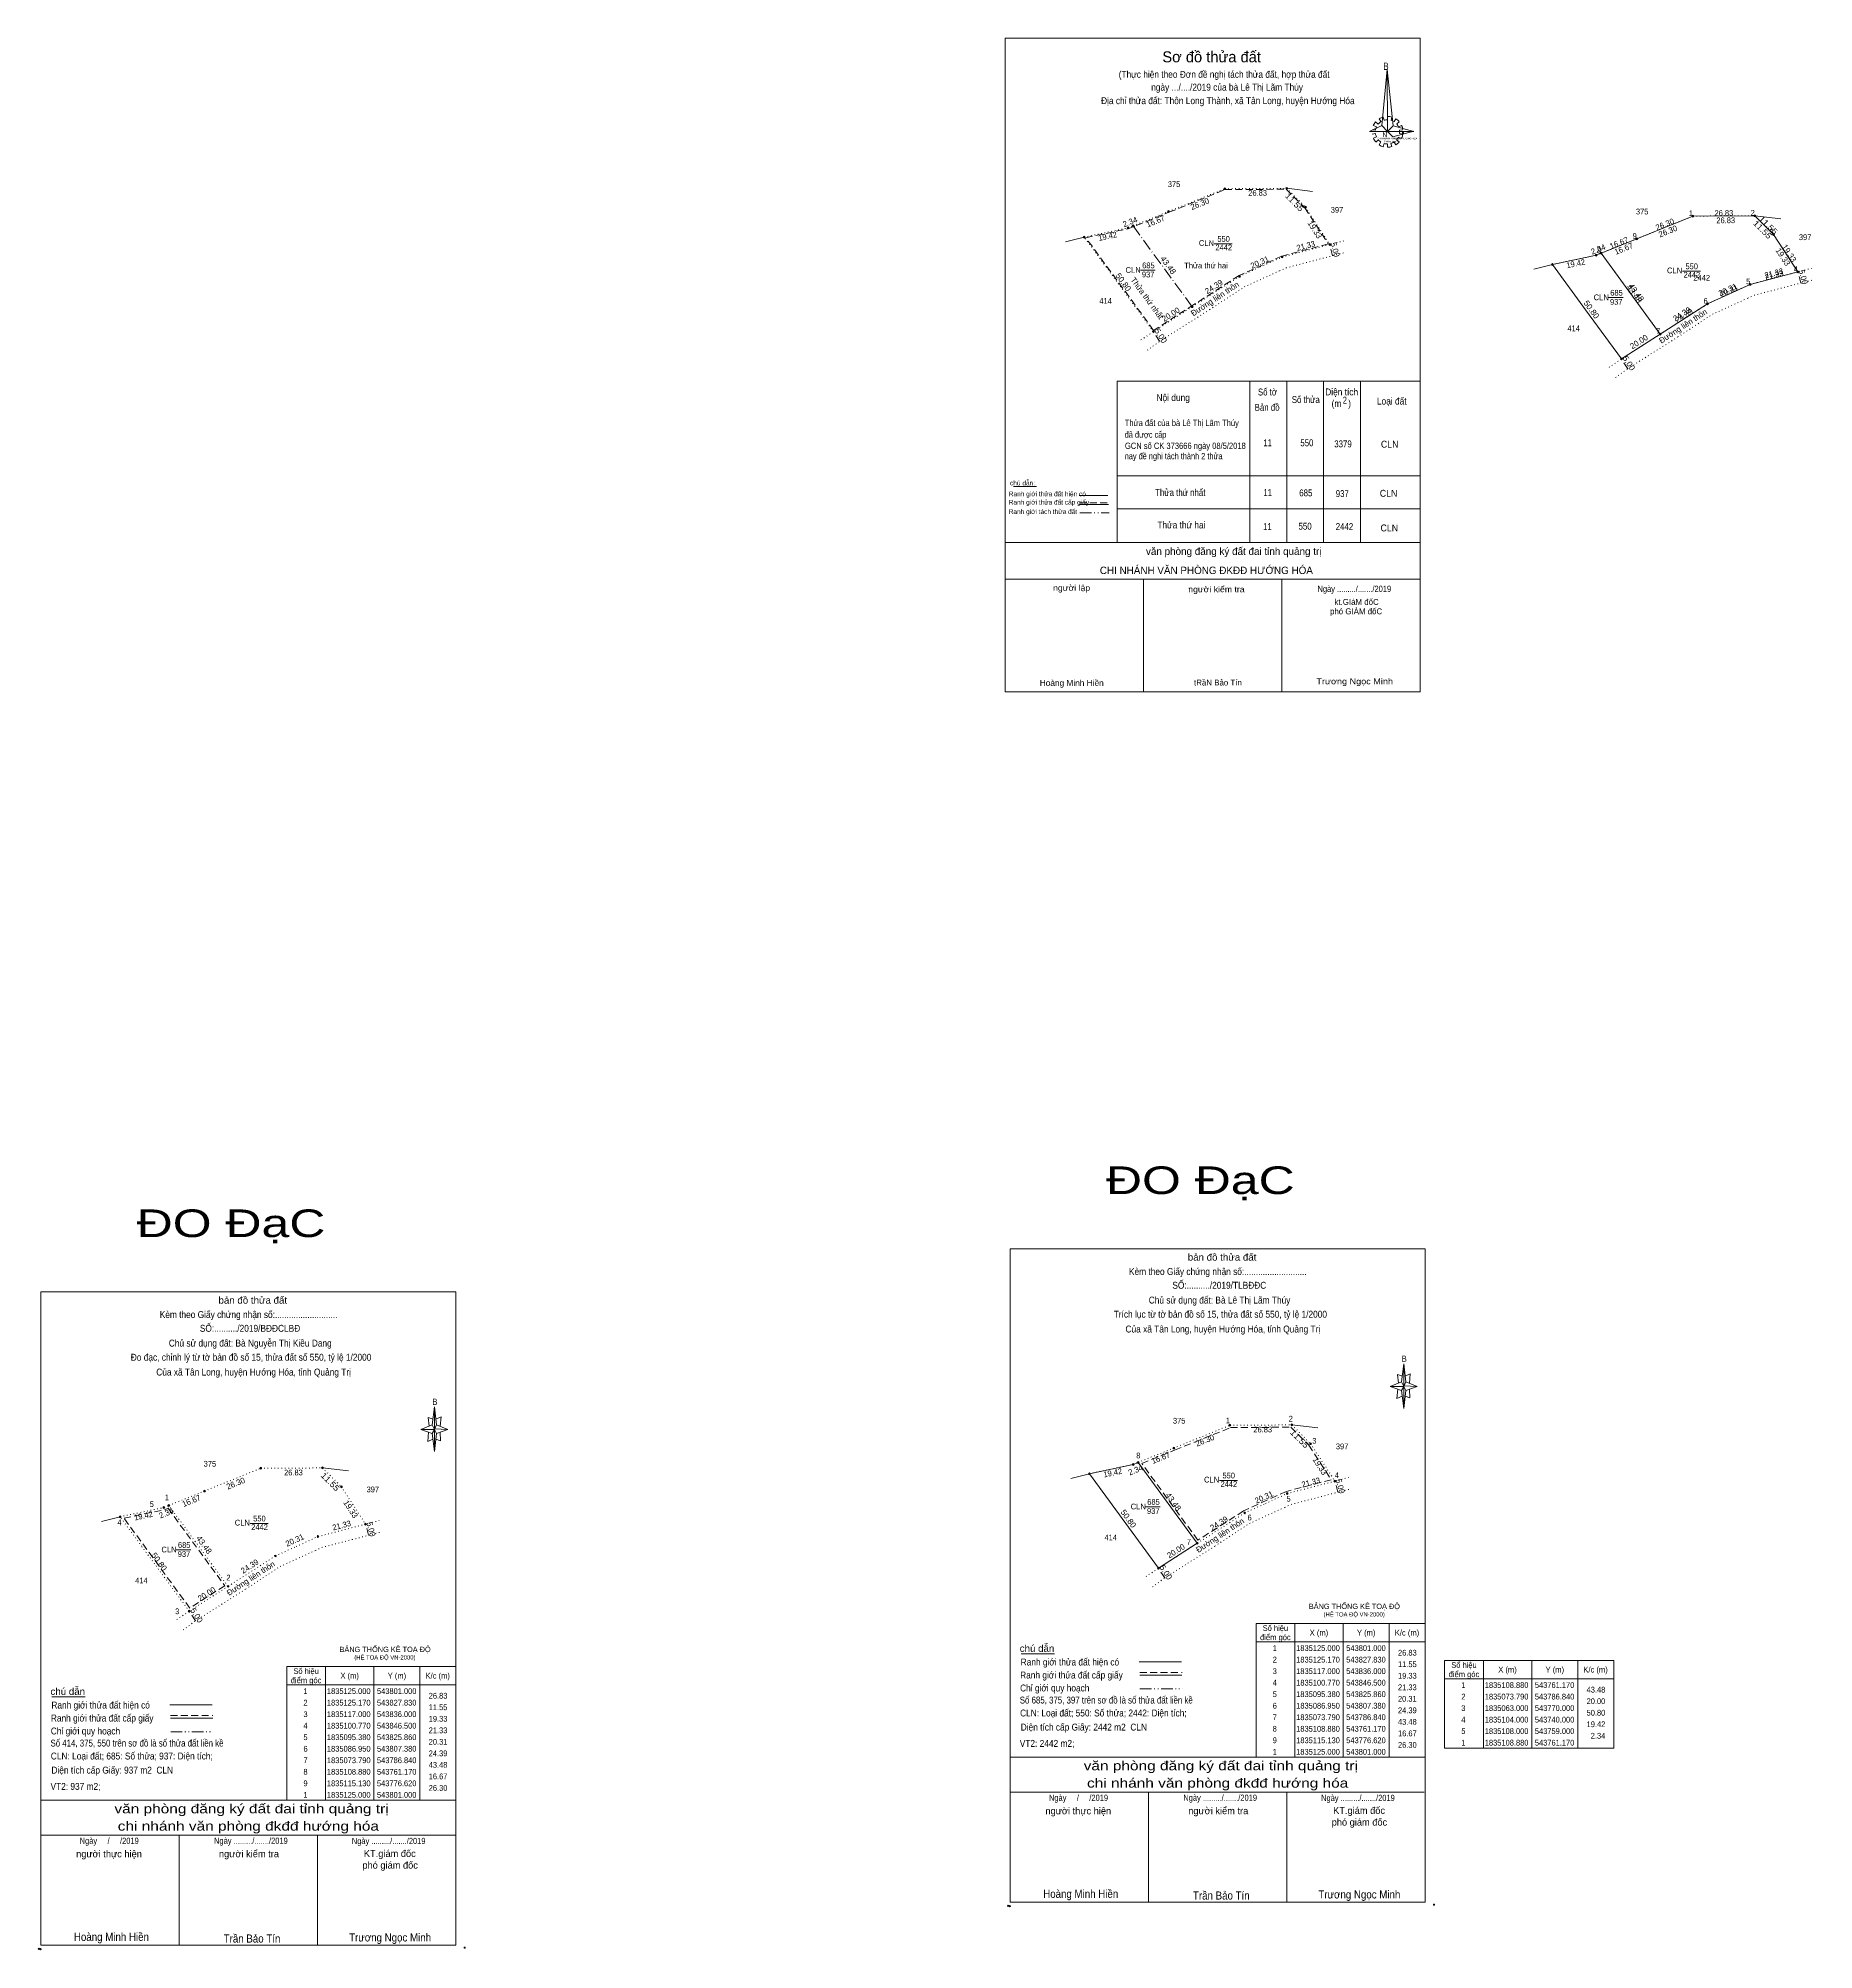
# Model space of a CAD drawing. Header units: metres. Extents: x 543083 to 543853, y 1834373 to 1835202.
import ezdxf
from ezdxf.enums import TextEntityAlignment as Align

# ---------------------------------------------------------------- set-up
doc = ezdxf.new("R2010")
doc.units = ezdxf.units.M
doc.header["$PDMODE"] = 32
doc.header["$PDSIZE"] = 0.5
for name, pattern in [('DASH_DOUBLE_DOT', [9.2, 5, -1.2, 0.3, -1.2, 0.3, -1.2]), ('DOT_DASHED', [7.7, 5, -1.2, 0.3, -1.2]), ('DOTTED', [1.5, 0.3, -1.2]), ('MEDIUM_DASHED', [4.5, 3, -1.5])]:
    doc.linetypes.add(name, pattern=pattern)
for name, color, linetype, lineweight in [('1', 7, 'Continuous', 13), ('10', 7, 'Continuous', 13), ('17', 7, 'Continuous', 13), ('5', 7, 'Continuous', 13), ('6', 7, 'Continuous', 13), ('63', 7, 'Continuous', 13)]:
    doc.layers.add(name, color=color, linetype=linetype, lineweight=lineweight)
doc.layers.add('7', color=7, linetype='Continuous')

msp = doc.modelspace()

# ---------------------------------------------------------------- hatches: boundary and pattern name
at = {"layer": '10'}
for points in [[(543598.34, 1835136.88, 1), (543597.54, 1835136.88, 1)], [(543625.17, 1835137.05, 1), (543624.37, 1835137.05, 1)], [(543573.96, 1835127.01, 1), (543573.16, 1835127.01, 1)], [(543633.34, 1835128.88, 1), (543632.54, 1835128.88, 1)], [(543801.4, 1835125, 1), (543800.6, 1835125, 1)], [(543828.23, 1835125.17, 1), (543827.43, 1835125.17, 1)], [(543556.34, 1835119.88, 1), (543555.54, 1835119.88, 1)], [(543558.51, 1835120.76, 1), (543557.71, 1835120.76, 1)], [(543836.4, 1835117, 1), (543835.6, 1835117, 1)], [(543537.34, 1835115.88, 1), (543536.54, 1835115.88, 1)], [(543643.84, 1835112.65, 1), (543643.04, 1835112.65, 1)], [(543759.4, 1835108, 1), (543758.6, 1835108, 1)], [(543761.57, 1835108.88, 1), (543760.77, 1835108.88, 1)], [(543777.02, 1835115.13, 1), (543776.22, 1835115.13, 1)], [(543623.2, 1835107.26, 1), (543622.4, 1835107.26, 1)], [(543740.4, 1835104, 1), (543739.6, 1835104, 1)], [(543846.9, 1835100.77, 1), (543846.1, 1835100.77, 1)], [(543604.72, 1835098.83, 1), (543603.92, 1835098.83, 1)], [(543826.26, 1835095.38, 1), (543825.46, 1835095.38, 1)], [(543584.18, 1835085.67, 1), (543583.38, 1835085.67, 1)], [(543807.78, 1835086.95, 1), (543806.98, 1835086.95, 1)], [(543567.34, 1835074.88, 1), (543566.54, 1835074.88, 1)], [(543787.24, 1835073.79, 1), (543786.44, 1835073.79, 1)], [(543770.4, 1835063, 1), (543769.6, 1835063, 1)], [(543600.56, 1834600.29, 1), (543599.76, 1834600.29, 1)], [(543627.39, 1834600.46, 1), (543626.59, 1834600.46, 1)], [(543576.18, 1834590.42, 1), (543575.38, 1834590.42, 1)], [(543635.56, 1834592.29, 1), (543634.76, 1834592.29, 1)], [(543180.1, 1834581.62, 1), (543179.3, 1834581.62, 1)], [(543206.93, 1834581.79, 1), (543206.13, 1834581.79, 1)], [(543539.56, 1834579.29, 1), (543538.76, 1834579.29, 1)], [(543558.56, 1834583.29, 1), (543557.76, 1834583.29, 1)], [(543560.73, 1834584.17, 1), (543559.93, 1834584.17, 1)], [(543155.72, 1834571.75, 1), (543154.92, 1834571.75, 1)], [(543215.1, 1834573.62, 1), (543214.3, 1834573.62, 1)], [(543625.42, 1834570.67, 1), (543624.62, 1834570.67, 1)], [(543646.06, 1834576.06, 1), (543645.26, 1834576.06, 1)], [(543119.1, 1834560.62, 1), (543118.3, 1834560.62, 1)], [(543138.1, 1834564.62, 1), (543137.3, 1834564.62, 1)], [(543140.27, 1834565.5, 1), (543139.47, 1834565.5, 1)], [(543606.94, 1834562.24, 1), (543606.14, 1834562.24, 1)], [(543225.6, 1834557.39, 1), (543224.8, 1834557.39, 1)], [(543204.96, 1834552, 1), (543204.16, 1834552, 1)], [(543586.4, 1834549.08, 1), (543585.6, 1834549.08, 1)], [(543186.48, 1834543.57, 1), (543185.68, 1834543.57, 1)], [(543569.56, 1834538.29, 1), (543568.76, 1834538.29, 1)], [(543165.94, 1834530.41, 1), (543165.14, 1834530.41, 1)], [(543149.1, 1834519.62, 1), (543148.3, 1834519.62, 1)]]:
    msp.add_hatch(color=256, dxfattribs=at).paths.add_polyline_path(points)

# ---------------------------------------------------------------- linework, layer by layer
at = {"layer": '1'}
for p, q in [((543665.63, 1835165.98), (543664.85, 1835167.16)), ((543666.64, 1835167.98), (543666.99, 1835166.57)), ((543668.47, 1835166.79), (543668.51, 1835168.25)), ((543670.39, 1835167.98), (543670.04, 1835166.52)), ((543671.35, 1835165.98), (543672.14, 1835167.16)), ((543661.8, 1835162.47), (543663.23, 1835162.24)), ((543663.23, 1835160.78), (543661.8, 1835160.56)), ((543663.67, 1835163.7), (543662.36, 1835164.24)), ((543662.36, 1835158.78), (543663.67, 1835159.42)), ((543663.32, 1835165.88), (543664.41, 1835164.93)), ((543667.77, 1835161.6), (543669.17, 1835161.6)), ((543673.58, 1835165.88), (543672.48, 1835164.97)), ((543674.62, 1835158.73), (543673.18, 1835159.28)), ((543673.27, 1835163.74), (543674.58, 1835164.38)), ((543675.19, 1835162.47), (543673.71, 1835162.24)), ((543673.71, 1835160.78), (543675.19, 1835160.56)), ((543664.54, 1835158.05), (543663.41, 1835157.14)), ((543664.85, 1835155.91), (543665.59, 1835157.19)), ((543667.07, 1835156.5), (543666.64, 1835155.09)), ((543668.47, 1835154.86), (543668.47, 1835156.28)), ((543669.91, 1835156.5), (543670.35, 1835155.14)), ((543672.14, 1835155.91), (543671.35, 1835157.14)), ((543672.4, 1835158.05), (543673.58, 1835157.19)), ((543796.41, 1835101.09), (543804.22, 1835101.09)), ((543764.37, 1835089.62), (543770.77, 1835089.62)), ((543551.3, 1835053.38), (543682.62, 1835053.38)), ((543551.3, 1835053.38), (543551.3, 1834983.29)), ((543608.78, 1835053.38), (543608.78, 1834983.29)), ((543624.78, 1835053.38), (543624.78, 1834983.29)), ((543640.78, 1835053.38), (543640.78, 1834983.29)), ((543656.78, 1835053.38), (543656.78, 1834983.29)), ((543551.3, 1835012.24), (543682.62, 1835012.24)), ((543551.3, 1834997.96), (543682.72, 1834997.96)), ((543502.62, 1834983.29), (543682.62, 1834983.29)), ((543502.62, 1834981.74), (543502.62, 1834918.57)), ((543551.3, 1834983.29), (543682.62, 1834983.29)), ((543502.62, 1834967.42), (543682.62, 1834967.42)), ((543562.62, 1834967.42), (543562.62, 1834918.57)), ((543622.62, 1834967.42), (543622.62, 1834918.57))]:
    msp.add_line(p, q, dxfattribs=at)
at = {"layer": '1', "linetype": 'DOTTED'}
for p, q in [((543776.62, 1835115.13), (543801, 1835125)), ((543801, 1835125), (543827.83, 1835125.17)), ((543759, 1835108), (543761.17, 1835108.88)), ((543761.17, 1835108.88), (543776.62, 1835115.13)), ((543786.84, 1835073.79), (543761.17, 1835108.88)), ((543749.48, 1835091.05), (543740, 1835104)), ((543816.37, 1835091.05), (543825.86, 1835095.38)), ((543827.55, 1835090.65), (543853.4, 1835097.4)), ((543754.42, 1835084.3), (543749.48, 1835091.05)), ((543770, 1835063), (543754.42, 1835084.3)), ((543807.38, 1835086.95), (543816.37, 1835091.05)), ((543809.46, 1835082.4), (543824.76, 1835089.38)), ((543824.76, 1835089.38), (543827.55, 1835090.65)), ((543794.45, 1835072.55), (543809.46, 1835082.4)), ((543794.45, 1835072.55), (543772.77, 1835058.83)), ((543764.6, 1835059.37), (543770, 1835063)), ((543767.41, 1835054.9), (543772.77, 1835058.83))]:
    msp.add_line(p, q, dxfattribs=at)
at = {"layer": '1', "linetype": 'MEDIUM_DASHED'}
for p, q in [((543847.76, 1835095.93), (543846.5, 1835100.77)), ((543772.7, 1835058.78), (543770, 1835063))]:
    msp.add_line(p, q, dxfattribs=at)
at = {"layer": '1'}
for points in [[(543502.62, 1834918.57), (543502.62, 1835202.16), (543682.62, 1835202.16), (543682.62, 1834918.57)], [(543502.62, 1834918.57), (543502.62, 1835202.16), (543682.62, 1835202.16), (543682.62, 1834918.57)], [(543668.38, 1835188.65), (543668.47, 1835161.65), (543666.11, 1835164.34)], [(543668.38, 1835188.65), (543668.47, 1835161.65), (543670.96, 1835164.15)], [(543660.62, 1835161.65), (543666.11, 1835164.34), (543668.47, 1835161.65)], [(543679.99, 1835161.74), (543668.47, 1835161.65), (543670.96, 1835164.15)], [(543679.9, 1835161.79), (543670.74, 1835159.33), (543668.47, 1835161.65)], [(543801, 1835125), (543827.83, 1835125.17), (543836, 1835117), (543846.5, 1835100.77), (543825.86, 1835095.38), (543807.38, 1835086.95), (543786.84, 1835073.79), (543761.17, 1835108.88), (543776.62, 1835115.13)]]:
    msp.add_lwpolyline(points, close=True, dxfattribs=at)
at = {"layer": '1', "linetype": 'DOTTED'}
for points in [[(543827.83, 1835125.17), (543836, 1835117), (543846.5, 1835100.77)], [(543740, 1835104), (543754.42, 1835107.04), (543759, 1835108)], [(543825.86, 1835095.38), (543846.5, 1835100.77), (543852.43, 1835102.32)], [(543807.38, 1835086.95), (543786.84, 1835073.79), (543770, 1835063)]]:
    msp.add_lwpolyline(points, dxfattribs=at)
at = {"layer": '1'}
for points in [[(543754.42, 1835107.04), (543759, 1835108), (543761.17, 1835108.88), (543786.84, 1835073.79), (543770, 1835063), (543754.42, 1835084.29)], [(543754.42, 1835084.29), (543740, 1835104), (543754.42, 1835107.04)]]:
    msp.add_lwpolyline(points, dxfattribs=at)
for centre, major_axis, start_param, end_param in [((543668.493, 1835161.555), (6.73, 0), 1.8495599, 2.1390092), ((543668.493, 1835161.555), (5.274, 0), 1.5698559, 1.8561107), ((543668.493, 1835161.555), (6.73, 0), 1.2792421, 1.5633222), ((543668.493, 1835161.555), (5.274, 0), 1.0027091, 1.2755622), ((543668.493, 1835161.555), (6.73, 0), 0.7105624, 0.9968723), ((543668.493, 1835161.555), (6.73, 0), 2.4395818, 2.7240025), ((543668.493, 1835161.555), (6.73, 0), 3.5698864, 3.8569187), ((543668.493, 1835161.555), (5.274, 0), 2.7236855, 3.0151582), ((543668.493, 1835161.555), (5.274, 0), 3.2822995, 3.5610505), ((543668.493, 1835161.555), (5.274, 0), 2.1337354, 2.4449626), ((543668.493, 1835161.555), (5.274, 0), 5.5613733, 5.8395144), ((543668.493, 1835161.555), (5.274, 0), 0.4267838, 0.7064646), ((543668.493, 1835161.555), (5.274, 0), 6.1355839, 6.4161846), ((543668.493, 1835161.555), (6.73, 0), 0.1390515, 0.4339332), ((543668.493, 1835161.555), (6.73, 0), 5.8523029, 6.1383965), ((543668.493, 1835161.555), (5.274, 0), 3.8607757, 4.1325826), ((543668.454, 1835161.515), (6.73, 0), 4.1470906, 4.4365931), ((543668.493, 1835161.555), (5.274, 0), 4.4385468, 4.71314), ((543668.493, 1835161.555), (6.73, 0), 4.7130101, 4.9976105), ((543668.493, 1835161.555), (5.274, 0), 4.9908713, 5.2893316), ((543668.493, 1835161.555), (6.73, 0), 5.2856142, 5.567987)]:
    msp.add_ellipse(centre, major_axis=major_axis, ratio=0.995001, start_param=start_param, end_param=end_param, dxfattribs=at)
for p in [(543675.19, 1835161.1), (543740, 1835104)]:
    msp.add_point(p, dxfattribs=at)
at = {"layer": '10', "linetype": 'DOTTED'}
for p, q in [((543573.56, 1835127.01), (543597.94, 1835136.88)), ((543597.94, 1835136.88), (543624.77, 1835137.05)), ((543558.11, 1835120.76), (543573.56, 1835127.01)), ((543536.94, 1835115.88), (543555.94, 1835119.88)), ((543555.94, 1835119.88), (543558.11, 1835120.76)), ((543546.42, 1835102.93), (543536.94, 1835115.88)), ((543624.49, 1835102.53), (543650.34, 1835109.28)), ((543566.94, 1835074.88), (543546.42, 1835102.93)), ((543604.32, 1835098.83), (543613.31, 1835102.93)), ((543606.4, 1835094.28), (543621.7, 1835101.26)), ((543613.31, 1835102.93), (543622.8, 1835107.26)), ((543621.7, 1835101.26), (543624.49, 1835102.53)), ((543591.39, 1835084.43), (543606.4, 1835094.28)), ((543591.39, 1835084.43), (543569.71, 1835070.71)), ((543561.54, 1835071.25), (543566.94, 1835074.88)), ((543564.35, 1835066.78), (543569.71, 1835070.71)), ((543575.78, 1834590.42), (543600.16, 1834600.29)), ((543600.16, 1834600.29), (543626.99, 1834600.46)), ((543560.33, 1834584.17), (543575.78, 1834590.42)), ((543155.32, 1834571.75), (543179.7, 1834581.62)), ((543179.7, 1834581.62), (543206.53, 1834581.79)), ((543539.16, 1834579.29), (543558.16, 1834583.29)), ((543548.64, 1834566.34), (543539.16, 1834579.29)), ((543558.16, 1834583.29), (543560.33, 1834584.17)), ((543586, 1834549.08), (543560.33, 1834584.17)), ((543139.87, 1834565.5), (543155.32, 1834571.75)), ((543615.53, 1834566.34), (543625.02, 1834570.67)), ((543626.71, 1834565.94), (543652.56, 1834572.69)), ((543118.7, 1834560.62), (543137.7, 1834564.62)), ((543137.7, 1834564.62), (543139.87, 1834565.5)), ((543165.54, 1834530.41), (543139.87, 1834565.5)), ((543569.16, 1834538.29), (543548.64, 1834566.34)), ((543606.54, 1834562.24), (543615.53, 1834566.34)), ((543608.62, 1834557.69), (543623.92, 1834564.67)), ((543623.92, 1834564.67), (543626.71, 1834565.94)), ((543128.18, 1834547.67), (543118.7, 1834560.62)), ((543206.25, 1834547.27), (543232.1, 1834554.02)), ((543593.61, 1834547.84), (543608.62, 1834557.69)), ((543148.7, 1834519.62), (543128.18, 1834547.67)), ((543186.08, 1834543.57), (543195.07, 1834547.67)), ((543188.16, 1834539.02), (543203.46, 1834546)), ((543195.07, 1834547.67), (543204.56, 1834552)), ((543203.46, 1834546), (543206.25, 1834547.27)), ((543593.61, 1834547.84), (543571.93, 1834534.12)), ((543173.15, 1834529.17), (543188.16, 1834539.02)), ((543563.76, 1834534.66), (543569.16, 1834538.29)), ((543173.15, 1834529.17), (543151.47, 1834515.45)), ((543566.57, 1834530.19), (543571.93, 1834534.12)), ((543143.3, 1834515.99), (543148.7, 1834519.62)), ((543146.11, 1834511.52), (543151.47, 1834515.45))]:
    msp.add_line(p, q, dxfattribs=at)
at = {"layer": '10'}
for p, q in [((543636.01, 1835135.72), (543624.77, 1835137.05)), ((543839.07, 1835123.84), (543827.83, 1835125.17)), ((543536.94, 1835115.88), (543528.86, 1835113.82)), ((543593.35, 1835112.97), (543601.16, 1835112.97)), ((543561.31, 1835101.5), (543567.71, 1835101.5)), ((543638.23, 1834599.13), (543626.99, 1834600.46)), ((543217.77, 1834580.46), (543206.53, 1834581.79)), ((543539.16, 1834579.29), (543531.08, 1834577.23)), ((543595.57, 1834576.38), (543603.38, 1834576.38)), ((543563.53, 1834564.91), (543569.93, 1834564.91)), ((543118.7, 1834560.62), (543110.62, 1834558.56)), ((543175.11, 1834557.71), (543182.92, 1834557.71)), ((543143.07, 1834546.24), (543149.47, 1834546.24))]:
    msp.add_line(p, q, dxfattribs=at)
at = {"layer": '10', "linetype": 'DOT_DASHED'}
msp.add_line((543583.78, 1835085.67), (543558.11, 1835120.76), dxfattribs=at)
at = {"layer": '10', "linetype": 'MEDIUM_DASHED'}
for p, q in [((543644.7, 1835107.81), (543643.44, 1835112.65)), ((543569.64, 1835070.66), (543566.94, 1835074.88)), ((543646.92, 1834571.22), (543645.66, 1834576.06)), ((543226.46, 1834552.55), (543225.2, 1834557.39)), ((543571.86, 1834534.07), (543569.16, 1834538.29)), ((543151.4, 1834515.4), (543148.7, 1834519.62))]:
    msp.add_line(p, q, dxfattribs=at)
for points in [[(543559.43, 1835120.86), (543573.71, 1835126.64), (543598.02, 1835136.48), (543624.61, 1835136.65), (543632.63, 1835128.63), (543642.8, 1835112.9), (543622.67, 1835107.64), (543604.13, 1835099.18), (543584.45, 1835086.58)], [(543584.45, 1835086.58), (543567.04, 1835075.42), (543537.63, 1835115.62), (543556.06, 1835119.5), (543559.43, 1835120.86)]]:
    msp.add_lwpolyline(points, dxfattribs=at)
at = {"layer": '10', "linetype": 'DOTTED'}
for points in [[(543624.77, 1835137.05), (543632.94, 1835128.88), (543643.44, 1835112.65)], [(543622.8, 1835107.26), (543643.44, 1835112.65), (543649.37, 1835114.2)], [(543604.32, 1835098.83), (543583.78, 1835085.67), (543566.94, 1835074.88)], [(543626.99, 1834600.46), (543635.16, 1834592.29), (543645.66, 1834576.06)], [(543206.53, 1834581.79), (543214.7, 1834573.62), (543225.2, 1834557.39)], [(543625.02, 1834570.67), (543645.66, 1834576.06), (543651.59, 1834577.61)], [(543606.54, 1834562.24), (543586, 1834549.08), (543569.16, 1834538.29)], [(543204.56, 1834552), (543225.2, 1834557.39), (543231.13, 1834558.94)], [(543186.08, 1834543.57), (543165.54, 1834530.41), (543148.7, 1834519.62)]]:
    msp.add_lwpolyline(points, dxfattribs=at)
at = {"layer": '10', "linetype": 'MEDIUM_DASHED'}
for points in [[(543626.58, 1834599.46), (543634.38, 1834591.66), (543644.07, 1834576.68), (543624.68, 1834571.62), (543606.06, 1834563.12), (543586.25, 1834550.43), (543561.9, 1834583.72), (543576.16, 1834589.49), (543600.36, 1834599.29)], [(543139.52, 1834564.28), (543164.1, 1834530.68), (543148.95, 1834520.97), (543120.42, 1834559.96), (543137.99, 1834563.66)]]:
    msp.add_lwpolyline(points, close=True, dxfattribs=at)
at = {"layer": '10'}
msp.add_lwpolyline([(543560.33, 1834584.17), (543586, 1834549.08), (543569.16, 1834538.29), (543539.16, 1834579.29), (543558.16, 1834583.29)], close=True, dxfattribs=at)
for centre in [(543597.94, 1835136.88), (543624.77, 1835137.05), (543573.56, 1835127.01), (543632.94, 1835128.88), (543801, 1835125), (543827.83, 1835125.17), (543555.94, 1835119.88), (543558.11, 1835120.76), (543836, 1835117), (543536.94, 1835115.88), (543643.44, 1835112.65), (543759, 1835108), (543761.17, 1835108.88), (543776.62, 1835115.13), (543622.8, 1835107.26), (543740, 1835104), (543846.5, 1835100.77), (543604.32, 1835098.83), (543825.86, 1835095.38), (543583.78, 1835085.67), (543807.38, 1835086.95), (543566.94, 1835074.88), (543786.84, 1835073.79), (543770, 1835063), (543600.16, 1834600.29), (543626.99, 1834600.46), (543575.78, 1834590.42), (543635.16, 1834592.29), (543179.7, 1834581.62), (543206.53, 1834581.79), (543539.16, 1834579.29), (543558.16, 1834583.29), (543560.33, 1834584.17), (543155.32, 1834571.75), (543214.7, 1834573.62), (543625.02, 1834570.67), (543645.66, 1834576.06), (543118.7, 1834560.62), (543137.7, 1834564.62), (543139.87, 1834565.5), (543606.54, 1834562.24), (543225.2, 1834557.39), (543204.56, 1834552), (543586, 1834549.08), (543186.08, 1834543.57), (543569.16, 1834538.29), (543165.54, 1834530.41), (543148.7, 1834519.62)]:
    msp.add_circle(centre, 0.4, dxfattribs=at)
for p in [(543536.94, 1835115.88), (543539.16, 1834579.29), (543118.7, 1834560.62)]:
    msp.add_point(p, dxfattribs=at)
at = {"layer": '17'}
for p, q in [((543506.33, 1835007.66), (543516.27, 1835007.66)), ((543509.59, 1834501.16), (543524.07, 1834501.16)), ((543089.13, 1834482.49), (543103.61, 1834482.49))]:
    msp.add_line(p, q, dxfattribs=at)
at = {"layer": '5'}
for p, q in [((543674.6, 1834619.18), (543675.6, 1834626.98)), ((543676.4, 1834619.18), (543681.4, 1834617.18)), ((543674.6, 1834615.38), (543669.6, 1834617.18)), ((543676.4, 1834615.38), (543675.6, 1834607.58)), ((543678.2, 1834612.18), (543676.2, 1834612.98)), ((543678, 1834615.98), (543678.2, 1834612.18)), ((543254.14, 1834600.51), (543255.14, 1834608.31)), ((543254.14, 1834596.71), (543249.14, 1834598.51)), ((543255.94, 1834596.71), (543255.14, 1834588.91)), ((543257.74, 1834593.51), (543255.74, 1834594.31)), ((543255.94, 1834600.51), (543260.94, 1834598.51)), ((543257.54, 1834597.31), (543257.74, 1834593.51)), ((543504.86, 1834456.3), (543684.86, 1834456.3)), ((543084.4, 1834437.63), (543264.4, 1834437.63)), ((543504.86, 1834441.1), (543684.46, 1834441.1)), ((543504.86, 1834441.1), (543684.46, 1834441.1)), ((543504.86, 1834441.1), (543684.46, 1834441.1)), ((543564.86, 1834393.3), (543564.86, 1834441.1)), ((543624.86, 1834393.3), (543624.86, 1834441.1)), ((543084.4, 1834422.43), (543264, 1834422.43)), ((543084.4, 1834422.43), (543264, 1834422.43)), ((543084.4, 1834422.43), (543264, 1834422.43)), ((543144.4, 1834374.63), (543144.4, 1834422.43)), ((543204.4, 1834374.63), (543204.4, 1834422.43))]:
    msp.add_line(p, q, dxfattribs=at)
for points in [[(543502.63, 1835202.18), (543682.63, 1835202.18), (543682.63, 1834918.58), (543502.63, 1834918.58)], [(543504.86, 1834676.9), (543684.86, 1834676.9), (543684.86, 1834393.3), (543504.86, 1834393.3)], [(543084.4, 1834658.23), (543264.4, 1834658.23), (543264.4, 1834374.63), (543084.4, 1834374.63)], [(543675.6, 1834617.18), (543669.6, 1834617.18), (543674.6, 1834619.18), (543676.4, 1834615.38), (543681.4, 1834617.18), (543675.6, 1834617.38)], [(543675.6, 1834626.98), (543676.4, 1834619.18), (543675.6, 1834617.18)], [(543675.6, 1834617.18), (543675.6, 1834607.58), (543674.6, 1834615.38)], [(543255.14, 1834608.31), (543255.94, 1834600.51), (543255.14, 1834598.51)], [(543255.14, 1834598.51), (543249.14, 1834598.51), (543254.14, 1834600.51), (543255.94, 1834596.71), (543260.94, 1834598.51), (543255.14, 1834598.71)], [(543255.14, 1834598.51), (543255.14, 1834588.91), (543254.14, 1834596.71)]]:
    msp.add_lwpolyline(points, close=True, dxfattribs=at)
for points in [[(543675.6, 1834617.18), (543674.6, 1834619.18), (543669.6, 1834617.18)], [(543675, 1834621.58), (543672.8, 1834622.38), (543673.2, 1834618.58)], [(543676.2, 1834621.58), (543678.4, 1834622.58), (543678, 1834618.58)], [(543673, 1834615.98), (543672.6, 1834611.98), (543674.8, 1834612.98)], [(543675.6, 1834617.18), (543676.4, 1834615.38), (543681.4, 1834617.18)], [(543254.54, 1834602.91), (543252.34, 1834603.71), (543252.74, 1834599.91)], [(543255.74, 1834602.91), (543257.94, 1834603.91), (543257.54, 1834599.91)], [(543255.14, 1834598.51), (543254.14, 1834600.51), (543249.14, 1834598.51)], [(543252.54, 1834597.31), (543252.14, 1834593.31), (543254.34, 1834594.31)], [(543255.14, 1834598.51), (543255.94, 1834596.71), (543260.94, 1834598.51)], [(543684.86, 1834393.3), (543504.86, 1834393.3), (543504.86, 1834441.1)], [(543264.4, 1834374.63), (543084.4, 1834374.63), (543084.4, 1834422.43)]]:
    msp.add_lwpolyline(points, dxfattribs=at)
for p in [(543503.92, 1834391.76), (543504.72, 1834391.62), (543083.46, 1834373.09), (543084.26, 1834372.95)]:
    msp.add_point(p, dxfattribs=at)
at = {"layer": '6'}
for p, q in [((543534.71, 1835003.82), (543547.25, 1835003.82)), ((543534.91, 1834999.8), (543547.43, 1834999.8)), ((543560.79, 1834497.68), (543579.07, 1834497.68)), ((543561.07, 1834491.82), (543579.35, 1834491.82)), ((543140.33, 1834479.01), (543158.61, 1834479.01)), ((543140.61, 1834473.15), (543158.89, 1834473.15))]:
    msp.add_line(p, q, dxfattribs=at)
at = {"layer": '6', "linetype": 'MEDIUM_DASHED'}
for p, q in [((543534.91, 1835000.64), (543547.53, 1835000.64)), ((543561.07, 1834493.06), (543579.47, 1834493.06)), ((543140.61, 1834474.39), (543159.01, 1834474.39))]:
    msp.add_line(p, q, dxfattribs=at)
at = {"layer": '6'}
for p in [(543688.66, 1834392.3), (543268.2, 1834373.63)]:
    msp.add_point(p, dxfattribs=at)
at = {"layer": '63'}
for p, q in [((543740, 1835104), (543731.92, 1835101.94)), ((543628.26, 1834514.3), (543628.26, 1834456.3)), ((543649.26, 1834514.3), (543649.26, 1834456.3)), ((543669.26, 1834514.3), (543669.26, 1834456.3)), ((543611.46, 1834506.3), (543684.86, 1834506.3)), ((543207.8, 1834495.63), (543207.8, 1834437.63)), ((543228.8, 1834495.63), (543228.8, 1834437.63)), ((543248.8, 1834495.63), (543248.8, 1834437.63)), ((543710.07, 1834498.25), (543710.07, 1834460.25)), ((543731.07, 1834498.25), (543731.07, 1834460.25)), ((543751.07, 1834498.25), (543751.07, 1834460.25)), ((543191, 1834487.63), (543264.4, 1834487.63)), ((543693.27, 1834490.25), (543766.67, 1834490.25))]:
    msp.add_line(p, q, dxfattribs=at)
at = {"layer": '63', "linetype": 'DASH_DOUBLE_DOT'}
for p, q in [((543535.09, 1834996.18), (543547.69, 1834996.18)), ((543561.13, 1834485.98), (543579.53, 1834485.98)), ((543140.67, 1834467.31), (543159.07, 1834467.31))]:
    msp.add_line(p, q, dxfattribs=at)
at = {"layer": '63'}
for points in [[(543611.46, 1834514.3), (543684.86, 1834514.3), (543684.86, 1834456.3), (543611.46, 1834456.3)], [(543191, 1834495.63), (543264.4, 1834495.63), (543264.4, 1834437.63), (543191, 1834437.63)], [(543693.27, 1834498.25), (543766.67, 1834498.25), (543766.67, 1834460.25), (543693.27, 1834460.25)]]:
    msp.add_lwpolyline(points, close=True, dxfattribs=at)

# ---------------------------------------------------------------- texts
at = {"layer": '1'}
msp.add_text('Sơ đồ thửa đất', height=4.76, dxfattribs=at).set_placement((543592.215, 1835191.72), align=Align.CENTER)
for s, height, width, p in [('B', 3.169, 0.8, (543666.71, 1835188.44)), ('CHI NHÁNH VPĐKĐĐ-HƯỚNG HÓA', 0.7498, 0.95, (543664.09, 1835158.3)), ('N', 1.981, 0.9, (543666.39, 1835159.3)), ('TỈNH quảng trị', 0.75, 1.05, (543666.51, 1835157)), ('BẢNG THỐNG KÊ TOẠ ĐỘ ', 2.3, 0.95, (543634.37, 1834520.56)), ('(HỆ TOẠ ĐỘ VN-2000)', 1.86, 0.9, (543640.77, 1834517.32)), ('BẢNG THỐNG KÊ TOẠ ĐỘ ', 2.3, 0.95, (543213.91, 1834501.89)), ('(HỆ TOẠ ĐỘ VN-2000)', 1.86, 0.9, (543220.31, 1834498.65))]:
    msp.add_text(s, height=height, dxfattribs=dict(at, width=width)).set_placement(p)
for s, width, p in [('CLN', 0.95, (543793.035, 1835100.17)), ('2442', 0.85, (543800.52, 1835098.27)), ('550', 0.85, (543800.465, 1835101.95)), ('685', 0.85, (543767.83, 1835090.48)), ('2442', 0.85, (543804.8, 1835096.98)), ('CLN', 0.95, (543761.225, 1835088.5)), ('937', 0.85, (543767.73, 1835086.53))]:
    msp.add_text(s, height=2.5, dxfattribs=dict(at, width=width)).set_placement(p, align=Align.CENTER)
for rotation, width, p in [(284.592, 0.95, (543847.671, 1835098.25)), (302.612, 1.05, (543772.179, 1835060.524))]:
    msp.add_text('5.00', height=2.5, rotation=rotation, dxfattribs=dict(at, width=width)).set_placement(p, align=Align.CENTER)
for s, height, p in [('văn phòng đăng ký đất đai tỉnh quảng trị', 3.2, (543639.85, 1834977.96)), ('CHI NHÁNH VĂN PHÒNG ĐKĐĐ HƯỚNG HÓA', 3.2, (543636.14, 1834969.68)), ('kt.GIáM đốC', 2.56, (543664.7, 1834956.3)), ('phó GIÁM đốC', 2.56, (543666.19, 1834952.21)), ('tRầN Bảo Tín', 2.56, (543605.31, 1834921.32))]:
    msp.add_text(s, height=height, dxfattribs=at).set_placement(p, align=Align.RIGHT)
for s, width, p in [('người lập', 1.1, (543539.52, 1834962.4)), ('người kiểm tra', 1.1, (543606.51, 1834961.78)), ('Hoàng Minh Hiền', 1.05, (543545.41, 1834921.15)), ('Trương Ngọc Minh', 1.15, (543670.87, 1834921.83))]:
    msp.add_text(s, height=2.56, dxfattribs=dict(at, width=width)).set_placement(p, align=Align.RIGHT)
at = {"layer": '10'}
for s, width, p in [('375', 0.85, (543575.91, 1835137.6)), ('397', 0.85, (543646.59, 1835126.46)), ('375', 0.85, (543778.97, 1835125.72)), ('397', 0.85, (543849.65, 1835114.58)), ('CLN', 0.95, (543589.975, 1835112.05)), ('2442', 0.85, (543597.46, 1835110.15)), ('550', 0.85, (543597.405, 1835113.83)), ('CLN', 0.95, (543558.165, 1835100.38)), ('937', 0.85, (543564.67, 1835098.41)), ('685', 0.85, (543564.77, 1835102.36)), ('Thửa thứ hai', 0.9, (543589.77, 1835102.32)), ('414', 0.85, (543546.205, 1835086.93)), ('414', 0.85, (543749.265, 1835075.05)), ('375', 0.85, (543578.13, 1834601.01)), ('397', 0.85, (543648.81, 1834589.87)), ('375', 0.85, (543157.67, 1834582.34)), ('CLN', 0.95, (543592.195, 1834575.46)), ('550', 0.85, (543599.625, 1834577.24)), ('397', 0.85, (543228.35, 1834571.2)), ('2442', 0.85, (543599.68, 1834573.56)), ('550', 0.85, (543179.165, 1834558.57)), ('CLN', 0.95, (543560.385, 1834563.79)), ('937', 0.85, (543566.89, 1834561.82)), ('685', 0.85, (543566.99, 1834565.77)), ('CLN', 0.95, (543171.735, 1834556.79)), ('2442', 0.85, (543179.22, 1834554.89)), ('414', 0.85, (543548.425, 1834550.34)), ('CLN', 0.95, (543139.925, 1834545.12)), ('937', 0.85, (543146.43, 1834543.15)), ('685', 0.85, (543146.53, 1834547.1)), ('414', 0.85, (543127.965, 1834531.67))]:
    msp.add_text(s, height=2.5, dxfattribs=dict(at, width=width)).set_placement(p, align=Align.CENTER)
for s, rotation, width, p in [('26.83', 0.363, 0.85, (543612.152, 1835133.803)), ('11.55', 315, 1.15, (543627.211, 1835130.119)), ('19.42', 11.889, 0.9, (543547.347, 1835115.052)), ('21.33', 14.636, 0.9, (543633.374, 1835110.903)), ('5.00', 284.592, 0.95, (543644.611, 1835110.13)), ('50.80', 306.193, 1.05, (543552.913, 1835095.613)), ('43.48', 306.187, 1.05, (543572.377, 1835102.968)), ('5.00', 302.612, 1.05, (543569.119, 1835072.404)), ('26.83', 0.363, 0.85, (543614.372, 1834597.213)), ('11.55', 315, 1.15, (543629.431, 1834593.529)), ('26.83', 0.363, 0.85, (543193.912, 1834578.543)), ('11.55', 315, 1.15, (543208.971, 1834574.859)), ('19.42', 11.889, 0.9, (543549.567, 1834578.462)), ('21.33', 14.636, 0.9, (543635.594, 1834574.313)), ('43.48', 306.187, 1.05, (543574.597, 1834566.378)), ('5.00', 284.592, 0.95, (543646.831, 1834573.54)), ('19.42', 11.889, 0.9, (543129.107, 1834559.792)), ('50.80', 306.193, 1.05, (543555.133, 1834559.023)), ('21.33', 14.636, 0.9, (543215.134, 1834555.643)), ('5.00', 284.592, 0.95, (543226.371, 1834554.87)), ('50.80', 306.193, 1.05, (543134.673, 1834540.353)), ('43.48', 306.187, 1.05, (543154.137, 1834547.708)), ('5.00', 302.612, 1.05, (543571.339, 1834535.814)), ('5.00', 302.612, 1.05, (543150.879, 1834517.144))]:
    msp.add_text(s, height=2.5, rotation=rotation, dxfattribs=dict(at, width=width)).set_placement(p, align=Align.CENTER)
for s, rotation, p in [('16.67', 22.025, (543568.371, 1835121.614)), ('26.30', 22.04, (543587.551, 1835129.161)), ('2.34', 22.074, (543557.285, 1835121.327)), ('19.33', 302.901, (543635.945, 1835118.479)), ('20.31', 24.521, (543613.571, 1835103.824)), ('Thửa thứ nhất', 306.187, (543563.193, 1835088.648)), ('Đường liên thôn', 33.274, (543594.329, 1835088.08)), ('24.39', 32.648, (543593.846, 1835093.301)), ('20.00', 32.649, (543575.181, 1835081.3)), ('Đường liên thôn', 33.274, (543797.389, 1835076.2)), ('26.30', 22.04, (543589.771, 1834592.571)), ('16.67', 22.025, (543570.591, 1834585.024)), ('19.33', 302.901, (543638.165, 1834581.889)), ('26.30', 22.04, (543169.311, 1834573.901)), ('2.34', 22.074, (543559.685, 1834579.707)), ('16.67', 22.025, (543150.131, 1834566.354)), ('20.31', 24.521, (543615.431, 1834567.954)), ('2.34', 22.074, (543139.225, 1834561.037)), ('19.33', 302.901, (543217.705, 1834563.219)), ('20.31', 24.521, (543194.971, 1834549.284)), ('Đường liên thôn', 33.274, (543596.549, 1834551.49)), ('24.39', 32.648, (543596.066, 1834556.711)), ('20.00', 32.649, (543577.401, 1834544.71)), ('Đường liên thôn', 33.274, (543176.089, 1834532.82)), ('24.39', 32.648, (543175.606, 1834538.041)), ('20.00', 32.649, (543156.941, 1834526.04))]:
    msp.add_text(s, height=2.5, rotation=rotation, dxfattribs=at).set_placement(p, align=Align.CENTER)
at = {"layer": '5'}
for s, height, width, p in [('ĐO ĐạC', 12, 1.35, (543587.295, 1834700.62)), ('ĐO ĐạC', 12, 1.35, (543166.835, 1834681.95)), ('Kèm theo Giấy chứng nhận số:...........................', 3, 0.9, (543594.9, 1834665.52)), ('bản đồ thửa đất', 3, 1.05, (543596.74, 1834671.74)), ('SỐ:........../2019/TLBĐĐC', 3, 0.9, (543595.54, 1834659.54)), ('bản đồ thửa đất', 3, 1.05, (543176.28, 1834653.07)), ('Chủ sử dụng đất: Bà Lê Thị Lãm Thúy', 3, 0.9, (543595.64, 1834653.12)), ('Kèm theo Giấy chứng nhận số:...........................', 3, 0.9, (543174.44, 1834646.85)), ('SỐ:........../2019/BĐĐCLBĐ', 3, 0.9, (543175.08, 1834640.87)), ('Trích lục từ tờ bản đồ số 15, thửa đất số 550, tỷ lệ 1/2000 ', 3, 0.9, (543596.5, 1834646.98)), ('Chủ sử dụng đất: Bà Nguyễn Thị Kiều Dang', 3, 0.9, (543175.185, 1834634.45)), ('Của xã Tân Long, huyện Hướng Hóa, tỉnh Quảng Trị', 3, 0.9, (543597.09, 1834640.56)), ('Đo đạc, chỉnh lý từ tờ bản đồ số 15, thửa đất số 550, tỷ lệ 1/2000 ', 3, 0.9, (543176.035, 1834628.31)), ('B', 2.755, 0.8, (543675.765, 1834627.78)), ('Của xã Tân Long, huyện Hướng Hóa, tỉnh Quảng Trị', 3, 0.9, (543176.63, 1834621.89)), ('B', 2.755, 0.8, (543255.305, 1834609.11)), ('văn phòng đăng ký đất đai tỉnh quảng trị', 4, 1.25, (543596.19, 1834450.58)), ('chi nhánh văn phòng đkđđ hướng hóa', 4, 1.25, (543594.815, 1834443.06)), ('Ngày     /     /2019', 2.7, 0.9, (543534.46, 1834437.32)), ('Ngày ........./......./2019', 2.7, 0.9, (543595.915, 1834437.34)), ('Ngày ........./......./2019', 2.7, 0.9, (543655.675, 1834437.24)), ('văn phòng đăng ký đất đai tỉnh quảng trị', 4, 1.25, (543175.73, 1834431.91)), ('chi nhánh văn phòng đkđđ hướng hóa', 4, 1.25, (543174.355, 1834424.39)), ('Ngày     /     /2019', 2.7, 0.9, (543114, 1834418.65)), ('Ngày ........./......./2019', 2.7, 0.9, (543175.455, 1834418.67)), ('Ngày ........./......./2019', 2.7, 0.9, (543235.215, 1834418.57)), ('Hoàng Minh Hiền', 3.5, 0.9, (543535.42, 1834395.22)), ('Trần Bảo Tín', 3.5, 0.9, (543596.41, 1834394.5)), ('Trương Ngọc Minh', 3.5, 0.9, (543656.3, 1834394.96)), ('Hoàng Minh Hiền', 3.5, 0.9, (543114.96, 1834376.55)), ('Trần Bảo Tín', 3.5, 0.9, (543175.95, 1834375.83)), ('Trương Ngọc Minh', 3.5, 0.9, (543235.84, 1834376.29))]:
    msp.add_text(s, height=height, dxfattribs=dict(at, width=width)).set_placement(p, align=Align.CENTER)
for s, p in [('người thực hiện', (543534.365, 1834431.48)), ('người kiểm tra', (543595.075, 1834431.52)), ('phó giám đốc', (543656.32, 1834426.58)), ('KT.giám đốc', (543656.175, 1834431.64)), ('người thực hiện', (543113.905, 1834412.81)), ('người kiểm tra', (543174.615, 1834412.85)), ('KT.giám đốc', (543235.715, 1834412.97)), ('phó giám đốc', (543235.86, 1834407.91))]:
    msp.add_text(s, height=3, dxfattribs=at).set_placement(p, align=Align.CENTER)
at = {"layer": '6'}
for s, height, width, p in [('Số tờ', 3, 0.85, (543612.28, 1835047.17)), ('Diện tích', 3, 0.9, (543641.5, 1835047.19)), ('Nội dung', 3, 0.9, (543568.3, 1835044.73)), ('Bản đồ', 3, 0.85, (543610.88, 1835040.51)), ('Số thửa', 3, 0.85, (543626.98, 1835043.87)), ('(m   )', 3, 0.9, (543644.24, 1835042.21)), ('2', 3, 0.8, (543649.12, 1835043.63)), ('Loại đất', 3, 0.9, (543663.92, 1835043.21)), ('Thửa đất của bà Lê Thị Lãm Thúy', 2.72, 0.9, (543554.52, 1835033.89)), ('đã được cấp ', 2.72, 0.85, (543554.5, 1835028.81)), ('GCN số CK 373666 ngày 08/5/2018', 2.72, 0.9, (543554.6, 1835023.97)), ('11', 3, 0.75, (543614.68, 1835025.13)), ('550', 3, 0.85, (543630.68, 1835025.13)), ('3379', 3, 0.85, (543645.4, 1835024.65)), ('CLN', 3, 0.95, (543665.63, 1835024.51)), ('nay đề nghi tách thành 2 thửa', 2.72, 0.85, (543554.5, 1835019.5)), ('Ranh giới thửa đất cấp giấy', 2.057, 0.9, (543504.21, 1834999.8)), ('Ranh giới thửa đất hiện có ', 2.057, 0.9, (543504.23, 1835003.42)), ('Thửa thứ nhất', 3, 0.85, (543567.7, 1835003.57)), ('11', 3, 0.75, (543614.72, 1835003.55)), ('685', 3, 0.85, (543630.22, 1835003.39)), ('937', 3, 0.85, (543646.04, 1835003.07)), ('CLN', 3, 0.95, (543665.16, 1835003.21)), ('Ranh giới tách thửa đất', 2.057, 0.9, (543504.19, 1834995.72)), ('Thửa thứ hai', 3, 0.9, (543568.66, 1834989.47)), ('11', 3, 0.75, (543614.56, 1834988.77)), ('550', 3, 0.85, (543629.9, 1834988.93)), ('2442', 3, 0.85, (543646.04, 1834988.77)), ('CLN', 3, 0.95, (543665.47, 1834988.17)), ('chú dẫn', 3, 1.05, (543508.97, 1834501.98)), ('Ranh giới thửa đất hiện có ', 3, 0.9, (543509.37, 1834496.06)), ('chú dẫn', 3, 1.05, (543088.51, 1834483.31)), ('Chỉ giới quy hoạch', 3, 0.9, (543509.13, 1834484.8)), ('Ranh giới thửa đất cấp giấy', 3, 0.9, (543509.15, 1834490.42)), ('Ranh giới thửa đất hiện có ', 3, 0.9, (543088.91, 1834477.39)), ('Số 685, 375, 397 trên sơ đồ là số thửa đất liền kề', 3, 0.85, (543508.99, 1834479.56)), ('Ranh giới thửa đất cấp giấy', 3, 0.9, (543088.69, 1834471.75)), ('CLN: Loại đất; 550: Số thửa; 2442: Diện tích;', 3, 0.9, (543509.13, 1834473.94)), ('Diện tích cấp Giấy: 2442 m2  CLN', 3, 0.9, (543509.39, 1834467.82)), ('Số 414, 375, 550 trên sơ đồ là số thửa đất liền kề', 3, 0.85, (543088.53, 1834460.89)), ('Chỉ giới quy hoạch', 3, 0.9, (543088.67, 1834466.13)), ('VT2: 2442 m2;', 3, 0.9, (543508.99, 1834460.76)), ('CLN: Loại đất; 685: Số thửa; 937: Diện tích;', 3, 0.9, (543088.67, 1834455.27)), ('VT2: 937 m2;', 3, 0.9, (543088.53, 1834442.09)), ('Diện tích cấp Giấy: 937 m2  CLN', 3, 0.9, (543088.93, 1834449.15))]:
    msp.add_text(s, height=height, dxfattribs=dict(at, width=width)).set_placement(p)
msp.add_text('chú dẫn:', height=2.057, dxfattribs=at).set_placement((543504.73, 1835008.14))
at = {"layer": '6', "width": 0.9}
msp.add_text('Ngày ........./......./2019', height=2.7, dxfattribs=at).set_placement((543654.105, 1834961.92), align=Align.CENTER)
at = {"layer": '63'}
for s, width, p in [(' 1', 0.75, (543801, 1835125)), (' 2', 0.85, (543827.83, 1835125.17)), (' 9', 0.85, (543776.62, 1835115.13)), (' 3', 0.8, (543836, 1835117)), (' 8', 0.8, (543761.17, 1835108.88)), (' 4', 0.85, (543846.5, 1835100.77)), (' 5', 0.8, (543825.86, 1835095.38)), (' 6', 0.85, (543807.38, 1835086.95)), (' 7', 0.8, (543786.84, 1835073.79)), (' 1', 0.75, (543600.16, 1834601.1)), (' 2', 0.85, (543627.44, 1834601.89)), (' 3', 0.8, (543637.67, 1834592.29)), ('8', 0.75, (543561.25, 1834585.92)), (' 4', 0.85, (543647.45, 1834577.4)), (' 1', 0.75, (543139.87, 1834567.71)), (' 5', 0.8, (543626.46, 1834567.17)), (' 5', 0.8, (543133.35, 1834564.84)), (' 6', 0.85, (543609.59, 1834559.01)), (' 4', 0.85, (543119.36, 1834556.93)), (' 7', 0.8, (543583.22, 1834548.36)), (' 2', 0.85, (543166.62, 1834532.95)), (' 3', 0.8, (543144.39, 1834518.33)), ('26.83', 0.85, (543681.16, 1834500.35)), ('11.55', 0.85, (543681.16, 1834495.35)), ('21.33', 0.85, (543681.16, 1834485.35)), ('19.33', 0.85, (543681.16, 1834490.35)), ('43.48', 0.85, (543762.98, 1834484.31)), ('26.83', 0.85, (543260.7, 1834481.68)), ('11.55', 0.85, (543260.7, 1834476.68)), ('20.31', 0.85, (543681.16, 1834480.35)), ('20.00', 0.85, (543762.97, 1834479.31)), ('19.33', 0.85, (543260.7, 1834471.68)), ('43.48', 0.85, (543681.16, 1834470.35)), ('24.39', 0.85, (543681.16, 1834475.35)), ('50.80', 0.85, (543762.97, 1834474.31)), ('19.42', 0.85, (543762.98, 1834469.31)), ('21.33', 0.85, (543260.7, 1834466.68)), ('20.31', 0.85, (543260.7, 1834461.68)), ('26.30', 0.85, (543681.16, 1834460.35)), ('16.67', 0.85, (543681.16, 1834465.35)), ('2.34', 0.85, (543762.98, 1834464.31)), ('43.48', 0.85, (543260.7, 1834451.68)), ('24.39', 0.85, (543260.7, 1834456.68)), ('16.67', 0.85, (543260.7, 1834446.68)), ('26.30', 0.85, (543260.7, 1834441.68))]:
    msp.add_text(s, height=2.5, dxfattribs=dict(at, width=width)).set_placement(p, align=Align.RIGHT)
for s, rotation, width, p in [('26.83', 0.363, 0.85, (543814.432, 1835125.083)), ('26.83', 0.363, 0.85, (543815.212, 1835121.923)), ('11.55', 315, 1.15, (543830.271, 1835118.239)), ('11.55', 315, 1.15, (543832.811, 1835120.189)), ('19.42', 11.889, 0.9, (543750.407, 1835103.172)), ('21.33', 14.636, 0.9, (543836.434, 1835099.023)), ('21.33', 14.636, 0.9, (543836.504, 1835098.163)), ('43.48', 306.187, 1.05, (543774.547, 1835090.598)), ('43.48', 306.187, 1.05, (543775.437, 1835091.088)), ('50.80', 306.193, 1.05, (543755.973, 1835083.733))]:
    msp.add_text(s, height=2.5, rotation=rotation, dxfattribs=dict(at, width=width)).set_placement(p, align=Align.CENTER)
for s, rotation, p in [('26.30', 22.04, (543789.286, 1835120.253)), ('26.30', 22.04, (543790.611, 1835117.281)), ('2.34', 22.074, (543760.345, 1835109.447)), ('16.67', 22.025, (543769.371, 1835112.194)), ('16.67', 22.025, (543771.431, 1835109.734)), ('19.33', 302.901, (543839.005, 1835106.599)), ('19.33', 302.901, (543841.695, 1835108.199)), ('20.31', 24.521, (543816.631, 1835091.944)), ('20.31', 24.521, (543817.136, 1835091.396)), ('24.39', 32.648, (543796.906, 1835081.421)), ('24.39', 32.648, (543797.786, 1835080.801)), ('20.00', 32.649, (543778.241, 1835069.42))]:
    msp.add_text(s, height=2.5, rotation=rotation, dxfattribs=at).set_placement(p, align=Align.CENTER)
for s, width, p in [('Số hiệu', 0.85, (543619.86, 1834511.05)), ('X (m)', 0.95, (543638.76, 1834509.05)), ('Y (m)', 0.95, (543659.255, 1834509.05)), ('K/c (m)', 0.95, (543676.96, 1834509.05)), ('điểm góc', 0.9, (543619.86, 1834507.05)), (' 1', 0.75, (543619.155, 1834502.35)), ('1835125.000', 0.85, (543638.36, 1834502.35)), ('543801.000', 0.85, (543659.165, 1834502.35)), ('Số hiệu', 0.85, (543199.4, 1834492.38)), (' 3', 0.8, (543619.16, 1834492.35)), (' 2', 0.85, (543619.16, 1834497.35)), ('1835125.170', 0.85, (543638.36, 1834497.35)), ('1835117.000', 0.85, (543638.36, 1834492.35)), ('543827.830', 0.85, (543659.165, 1834497.35)), ('543836.000', 0.85, (543659.165, 1834492.35)), ('Số hiệu', 0.85, (543701.68, 1834495.01)), ('X (m)', 0.95, (543720.57, 1834493.01)), ('Y (m)', 0.95, (543741.085, 1834493.01)), ('K/c (m)', 0.95, (543758.76, 1834493.01)), ('điểm góc', 0.9, (543199.4, 1834488.38)), ('X (m)', 0.95, (543218.3, 1834490.38)), ('Y (m)', 0.95, (543238.795, 1834490.38)), ('K/c (m)', 0.95, (543256.5, 1834490.38)), (' 4', 0.85, (543619.155, 1834487.35)), ('1835100.770', 0.85, (543638.36, 1834487.35)), ('543846.500', 0.85, (543659.165, 1834487.35)), ('điểm góc', 0.9, (543701.68, 1834491.01)), (' 1', 0.75, (543700.965, 1834486.31)), ('1835108.880', 0.85, (543720.17, 1834486.31)), ('543761.170', 0.85, (543740.975, 1834486.31)), (' 2', 0.85, (543198.7, 1834478.68)), (' 1', 0.75, (543198.695, 1834483.68)), ('1835125.000', 0.85, (543217.9, 1834483.68)), ('1835125.170', 0.85, (543217.9, 1834478.68)), ('543801.000', 0.85, (543238.705, 1834483.68)), ('543827.830', 0.85, (543238.705, 1834478.68)), (' 5', 0.8, (543619.16, 1834482.35)), (' 6', 0.85, (543619.16, 1834477.35)), ('1835095.380', 0.85, (543638.36, 1834482.35)), ('1835086.950', 0.85, (543638.36, 1834477.35)), ('543825.860', 0.85, (543659.165, 1834482.35)), ('543807.380', 0.85, (543659.165, 1834477.35)), (' 3', 0.8, (543700.96, 1834476.31)), (' 2', 0.85, (543700.98, 1834481.31)), ('1835073.790', 0.85, (543720.17, 1834481.31)), ('1835063.000', 0.85, (543720.17, 1834476.31)), ('543786.840', 0.85, (543740.975, 1834481.31)), ('543770.000', 0.85, (543740.975, 1834476.31)), (' 4', 0.85, (543198.695, 1834468.68)), (' 3', 0.8, (543198.7, 1834473.68)), ('1835117.000', 0.85, (543217.9, 1834473.68)), ('1835100.770', 0.85, (543217.9, 1834468.68)), ('543836.000', 0.85, (543238.705, 1834473.68)), ('543846.500', 0.85, (543238.705, 1834468.68)), (' 8', 0.8, (543619.16, 1834467.35)), (' 7', 0.8, (543619.16, 1834472.35)), ('1835073.790', 0.85, (543638.36, 1834472.35)), ('1835108.880', 0.85, (543638.36, 1834467.35)), ('543786.840', 0.85, (543659.165, 1834472.35)), ('543761.170', 0.85, (543659.165, 1834467.35)), (' 4', 0.85, (543700.965, 1834471.31)), ('1835104.000', 0.85, (543720.17, 1834471.31)), ('543740.000', 0.85, (543740.975, 1834471.31)), (' 5', 0.8, (543198.7, 1834463.68)), ('1835095.380', 0.85, (543217.9, 1834463.68)), ('543825.860', 0.85, (543238.705, 1834463.68)), (' 9', 0.85, (543619.155, 1834462.35)), ('1835115.130', 0.85, (543638.36, 1834462.35)), ('543776.620', 0.85, (543659.165, 1834462.35)), (' 5', 0.8, (543700.98, 1834466.31)), (' 1', 0.75, (543700.965, 1834461.31)), ('1835108.000', 0.85, (543720.17, 1834466.31)), ('1835108.880', 0.85, (543720.17, 1834461.31)), ('543759.000', 0.85, (543740.975, 1834466.31)), ('543761.170', 0.85, (543740.975, 1834461.31)), (' 6', 0.85, (543198.7, 1834458.68)), (' 7', 0.8, (543198.7, 1834453.68)), ('1835086.950', 0.85, (543217.9, 1834458.68)), ('1835073.790', 0.85, (543217.9, 1834453.68)), ('543807.380', 0.85, (543238.705, 1834458.68)), ('543786.840', 0.85, (543238.705, 1834453.68)), (' 1', 0.75, (543619.155, 1834457.35)), ('1835125.000', 0.85, (543638.36, 1834457.35)), ('543801.000', 0.85, (543659.165, 1834457.35)), (' 9', 0.85, (543198.695, 1834443.68)), (' 8', 0.8, (543198.7, 1834448.68)), ('1835108.880', 0.85, (543217.9, 1834448.68)), ('1835115.130', 0.85, (543217.9, 1834443.68)), ('543761.170', 0.85, (543238.705, 1834448.68)), ('543776.620', 0.85, (543238.705, 1834443.68)), (' 1', 0.75, (543198.695, 1834438.68)), ('1835125.000', 0.85, (543217.9, 1834438.68)), ('543801.000', 0.85, (543238.705, 1834438.68))]:
    msp.add_text(s, height=2.5, dxfattribs=dict(at, width=width)).set_placement(p, align=Align.CENTER)
at = {"layer": '7', "width": 0.9}
for s, p in [('(Thực hiện theo Đơn đề nghị tách thửa đất, hợp thửa đất ', (543598.145, 1835185)), ('Địa chỉ thửa đất: Thôn Long Thành, xã Tân Long, huyện Hướng Hóa', (543599.245, 1835173.58)), ('ngày .../..../2019 của bà Lê Thị Lãm Thúy', (543598.91, 1835179.44))]:
    msp.add_text(s, height=3, dxfattribs=at).set_placement(p, align=Align.CENTER)

doc.saveas('drawing.dxf')
